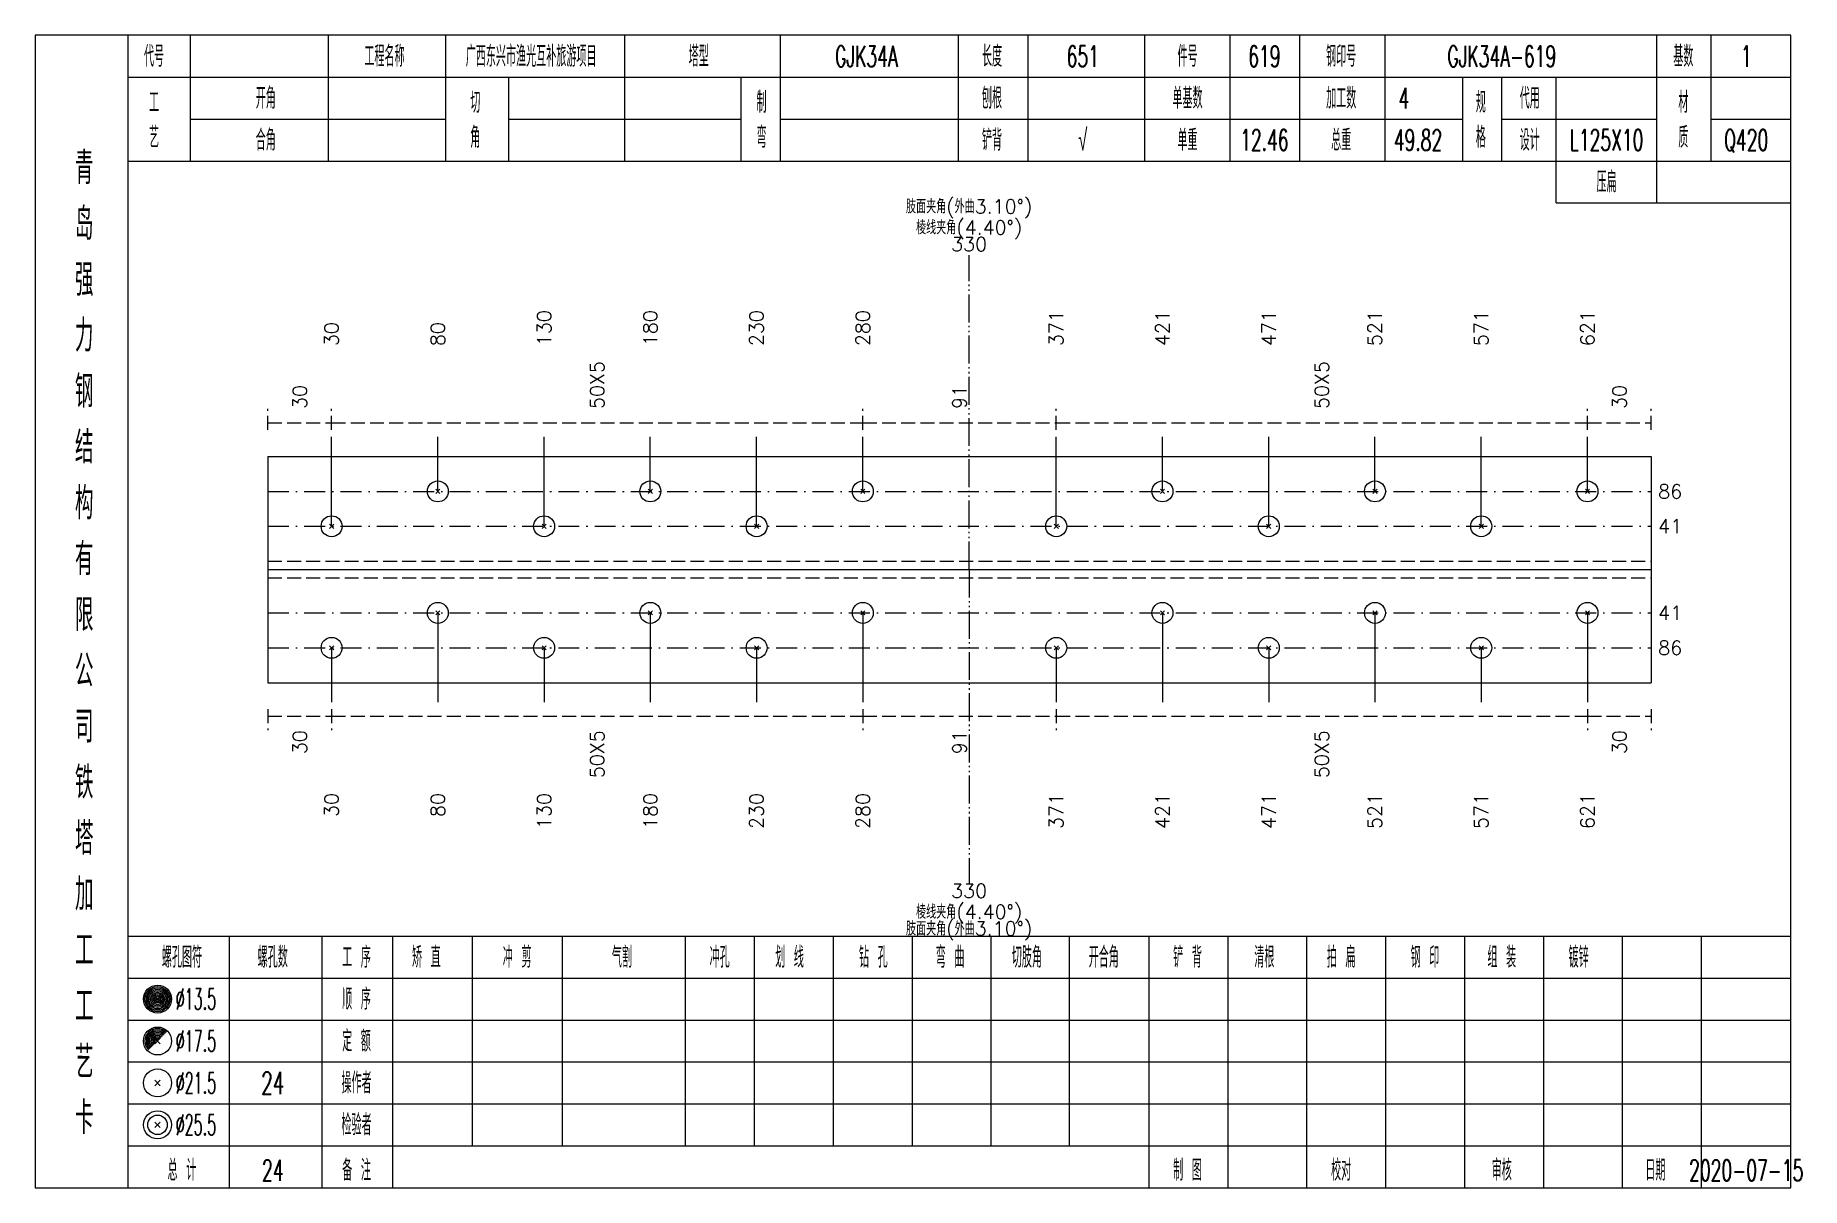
# Model space of a CAD drawing. Extents: x 0 to 2606, y -377 to 6479.
# Drawn here: x 2352.6 to 2605.5, y 3675 to 3840 of the extents above; entities that cross this region are included whole.
import ezdxf
from ezdxf.enums import TextEntityAlignment as Align

# ---------------------------------------------------------------- set-up
doc = ezdxf.new("R2010")
doc.units = 0
doc.header["$MEASUREMENT"] = 0
for name, pattern in [('一点画线', [5.2, 3, -1, 0.2, -1]), ('制弯线', [5.9, 4, -0.5, 0.2, -0.5, 0.2, -0.5]), ('虚线', [2.75, 2, -0.75])]:
    doc.linetypes.add(name, pattern=pattern)
doc.layers.get('0').update_dxf_attribs({"linetype": 'CONTINUOUS', "lineweight": 25})
doc.layers.add('1', color=7, linetype='CONTINUOUS', lineweight=25)
doc.layers.add('4', color=7, linetype='CONTINUOUS', lineweight=25)
doc.styles.get("Standard").update_dxf_attribs({"font": 'simplex.shx', "width": 0.7, "height": 3, "bigfont": 'gbhzfs.shx'})

msp = doc.modelspace()

# ---------------------------------------------------------------- texts
at = {"color": 7, "linetype": 'Continuous', "lineweight": 13}
for s, p in [('肢面夹角(外曲3.10%%d)', (2486.32, 3816.5)), ('330', (2486.32, 3718.5))]:
    msp.add_text(s, height=2, dxfattribs=at).set_placement(p, align=Align.TOP_CENTER)
for p in [(2486.32, 3812.5), (2486.32, 3714.5)]:
    msp.add_text('棱线夹角(4.40%%d)', height=2, dxfattribs=at).set_placement(p, align=Align.MIDDLE_CENTER)
for s, p in [('330', (2486.32, 3808.5)), ('肢面夹角(外曲3.10%%d)', (2486.32, 3710.5))]:
    msp.add_text(s, height=2, dxfattribs=at).set_placement(p, align=Align.BOTTOM_CENTER)
for s, p in [('130', (2425.46, 3795.5)), ('180', (2440.67, 3795.5)), ('230', (2455.89, 3795.5)), ('280', (2471.1, 3795.5)), ('371', (2498.8, 3795.5)), ('421', (2514.01, 3795.5)), ('471', (2529.23, 3795.5)), ('521', (2544.44, 3795.5)), ('571', (2559.66, 3795.5)), ('621', (2574.87, 3795.5)), ('30', (2395.03, 3795.5)), ('80', (2410.24, 3795.5))]:
    msp.add_text(s, height=2, rotation=90, dxfattribs=at).set_placement(p, align=Align.MIDDLE_LEFT)
at = {"color": 8, "linetype": 'Continuous', "lineweight": 9}
for s, p in [('50X5', (2433.07, 3786.5)), ('50X5', (2536.83, 3786.5)), ('30', (2390.46, 3786.5)), ('91', (2484.95, 3786.5)), ('30', (2579.44, 3786.5))]:
    msp.add_text(s, height=2, rotation=90, dxfattribs=at).set_placement(p, align=Align.MIDDLE_LEFT)
at = {"color": 7, "linetype": 'Continuous', "lineweight": 13}
for s, p in [('86', (2585, 3774.7)), ('41', (2585, 3769.7)), ('41', (2585, 3757.3)), ('86', (2585, 3752.3))]:
    msp.add_text(s, height=2, dxfattribs=at).set_placement(p, align=Align.MIDDLE_LEFT)
at = {"color": 8, "linetype": 'Continuous', "lineweight": 9}
for s, p in [('30', (2390.46, 3740.5)), ('50X5', (2433.07, 3740.5)), ('91', (2484.95, 3740.5)), ('50X5', (2536.83, 3740.5)), ('30', (2579.44, 3740.5))]:
    msp.add_text(s, height=2, rotation=90, dxfattribs=at).set_placement(p, align=Align.MIDDLE_RIGHT)
at = {"layer": '1', "color": 7, "linetype": 'Continuous', "lineweight": 13}
for s, p in [('30', (2395.03, 3731.5)), ('80', (2410.24, 3731.5)), ('130', (2425.46, 3731.5)), ('180', (2440.67, 3731.5)), ('230', (2455.89, 3731.5)), ('280', (2471.1, 3731.5)), ('371', (2498.8, 3731.5)), ('421', (2514.01, 3731.5)), ('471', (2529.23, 3731.5)), ('521', (2544.44, 3731.5)), ('571', (2559.66, 3731.5)), ('621', (2574.87, 3731.5))]:
    msp.add_text(s, height=2, rotation=90, dxfattribs=at).set_placement(p, align=Align.MIDDLE_RIGHT)
at = {"layer": '4', "color": 1, "linetype": 'Continuous', "lineweight": 13}
for s, height, width, p in [('代号', 3, 0.6, (2369.6, 3837)), ('工程名称', 3, 0.6, (2402.6, 3837)), ('广西东兴市渔光互补旅游项目', 3, 0.6, (2423.6, 3837)), ('塔型', 3, 0.6, (2447.6, 3837)), ('GJK34A', 3, 0.6, (2471.6, 3837)), ('长度', 3, 0.6, (2489.6, 3837)), ('651', 3, 0.6, (2502.6, 3837)), ('件号', 3, 0.6, (2517.6, 3837)), ('619', 3, 0.6, (2528.6, 3837)), ('钢印号', 3, 0.6, (2539.6, 3837)), ('GJK34A-619', 3, 0.6, (2562.6, 3837)), ('基数', 3, 0.6, (2588.6, 3837)), ('1', 3, 0.6, (2597.6, 3837)), ('开角', 3, 0.6, (2385.6, 3831)), ('制', 3, 0.6, (2456.6, 3830.4)), ('刨根', 3, 0.6, (2489.6, 3831)), ('单基数', 3, 0.6, (2517.6, 3831)), ('加工数', 3, 0.6, (2539.6, 3831)), ('4', 3, 0.6, (2548.6, 3831)), ('规', 3, 0.6, (2559.6, 3830.4)), ('代用', 3, 0.6, (2566.6, 3831)), ('材', 3, 0.6, (2588.6, 3830.4)), ('工', 3, 0.6, (2369.6, 3830.4)), ('切', 3, 0.6, (2415.6, 3830.4)), ('艺', 3, 0.6, (2369.6, 3825.4)), ('角', 3, 0.6, (2415.6, 3825.4)), ('弯', 3, 0.6, (2456.6, 3825.4)), ('格', 3, 0.6, (2559.6, 3825.4)), ('质', 3, 0.6, (2588.6, 3825.4)), ('合角', 3, 0.6, (2385.6, 3825)), ('铲背', 3, 0.6, (2489.6, 3825)), ('√', 3, 0.6, (2502.6, 3825)), ('单重', 3, 0.6, (2517.6, 3825)), ('12.46', 3, 0.6, (2528.6, 3825)), ('总重', 3, 0.6, (2539.6, 3825)), ('49.82', 3, 0.6, (2550.6, 3825)), ('设计', 3, 0.6, (2566.6, 3825)), ('L125X10', 3, 0.6, (2577.6, 3825)), ('Q420', 3, 0.6, (2597.6, 3825)), ('青', 4.6, 0.8, (2359.6, 3821)), ('压扁', 3, 0.6, (2577.6, 3819)), ('岛', 4.6, 0.8, (2359.6, 3813)), ('强', 4.6, 0.8, (2359.6, 3805)), ('力', 4.6, 0.8, (2359.6, 3797)), ('钢', 4.6, 0.8, (2359.6, 3789)), ('结', 4.6, 0.8, (2359.6, 3781)), ('构', 4.6, 0.8, (2359.6, 3773)), ('有', 4.6, 0.8, (2359.6, 3765)), ('限', 4.6, 0.8, (2359.6, 3757)), ('公', 4.6, 0.8, (2359.6, 3749)), ('司', 4.6, 0.8, (2359.6, 3741)), ('铁', 4.6, 0.8, (2359.6, 3733)), ('塔', 4.6, 0.8, (2359.6, 3725)), ('加', 4.6, 0.8, (2359.6, 3717)), ('工', 4.6, 0.8, (2359.6, 3709)), ('螺孔图符', 3, 0.6, (2373.6, 3708)), ('螺孔数', 3, 0.6, (2386.6, 3708)), ('工 序', 3, 0.6, (2398.6, 3708)), ('矫 直', 3, 0.6, (2408.6, 3708)), ('冲 剪', 3, 0.6, (2421.6, 3708)), ('气割', 3, 0.6, (2436.6, 3708)), ('冲孔', 3, 0.6, (2450.6, 3708)), ('划 线', 3, 0.6, (2460.6, 3708)), ('钻 孔', 3, 0.6, (2472.6, 3708)), ('弯 曲', 3, 0.6, (2483.6, 3708)), ('切肢角', 3, 0.6, (2494.6, 3708)), ('开合角', 3, 0.6, (2505.6, 3708)), ('铲 背', 3, 0.6, (2517.6, 3708)), ('清根', 3, 0.6, (2528.6, 3708)), ('拍 扁', 3, 0.6, (2539.6, 3708)), ('钢 印', 3, 0.6, (2551.6, 3708)), ('组 装', 3, 0.6, (2562.6, 3708)), ('镀锌', 3, 0.6, (2573.6, 3708)), ('工', 4.6, 0.8, (2359.6, 3701)), ('%%C13.5', 3, 0.5, (2375.6, 3702)), ('顺 序', 3, 0.6, (2398.6, 3702)), ('艺', 4.6, 0.8, (2359.6, 3693)), ('%%C17.5', 3, 0.5, (2375.6, 3696)), ('定 额', 3, 0.6, (2398.6, 3696)), ('%%C21.5', 3, 0.5, (2375.6, 3690)), ('24', 3.2, 0.6, (2386.6, 3690)), ('操作者', 3, 0.6, (2398.6, 3690)), ('卡', 4.6, 0.8, (2359.6, 3685)), ('%%C25.5', 3, 0.5, (2375.6, 3684)), ('检验者', 3, 0.6, (2398.6, 3684)), ('总 计', 3, 0.6, (2373.6, 3677.5)), ('24', 3, 0.6, (2386.6, 3677.5)), ('备 注', 3, 0.6, (2398.6, 3677.5)), ('制 图', 3, 0.6, (2517.6, 3677.5)), ('校对', 3, 0.6, (2539.6, 3677.5)), ('审核', 3, 0.6, (2562.6, 3677.5)), ('日期', 3, 0.6, (2584.6, 3677.5)), ('2020-07-15', 3, 0.6, (2597.6, 3677.5))]:
    msp.add_text(s, height=height, dxfattribs=dict(at, width=width)).set_placement(p, align=Align.MIDDLE_CENTER)

# ---------------------------------------------------------------- linework, layer by layer
at = {"color": 190, "linetype": '制弯线', "lineweight": 13}
for q in [(2486.32, 3808.5), (2486.32, 3718.5)]:
    msp.add_line((2486.32, 3763.5), q, dxfattribs=at)
at = {"color": 8, "linetype": '虚线', "lineweight": 9}
for p, q in [((2385.9, 3783.5), (2385.9, 3786.5)), ((2385.9, 3784.5), (2395.03, 3784.5)), ((2395.03, 3783.5), (2395.03, 3786.5)), ((2395.03, 3783.5), (2395.03, 3786.5)), ((2395.03, 3784.5), (2471.1, 3784.5)), ((2471.1, 3783.5), (2471.1, 3786.5)), ((2471.1, 3783.5), (2471.1, 3786.5)), ((2471.1, 3784.5), (2498.8, 3784.5)), ((2498.8, 3783.5), (2498.8, 3786.5)), ((2498.8, 3783.5), (2498.8, 3786.5)), ((2498.8, 3784.5), (2574.87, 3784.5)), ((2574.87, 3783.5), (2574.87, 3786.5)), ((2574.87, 3783.5), (2574.87, 3786.5)), ((2574.87, 3784.5), (2584, 3784.5)), ((2584, 3783.5), (2584, 3786.5)), ((2385.9, 3743.5), (2385.9, 3740.5)), ((2385.9, 3742.5), (2395.03, 3742.5)), ((2395.03, 3743.5), (2395.03, 3740.5)), ((2395.03, 3743.5), (2395.03, 3740.5)), ((2395.03, 3742.5), (2471.1, 3742.5)), ((2471.1, 3743.5), (2471.1, 3740.5)), ((2471.1, 3743.5), (2471.1, 3740.5)), ((2471.1, 3742.5), (2498.8, 3742.5)), ((2498.8, 3743.5), (2498.8, 3740.5)), ((2498.8, 3743.5), (2498.8, 3740.5)), ((2498.8, 3742.5), (2574.87, 3742.5)), ((2574.87, 3743.5), (2574.87, 3740.5)), ((2574.87, 3743.5), (2574.87, 3740.5)), ((2574.87, 3742.5), (2584, 3742.5)), ((2584, 3743.5), (2584, 3740.5))]:
    msp.add_line(p, q, dxfattribs=at)
at = {"color": 7, "linetype": 'Continuous', "lineweight": 13}
for p, q in [((2395.03, 3769.7), (2395.03, 3782.5)), ((2410.24, 3774.7), (2410.24, 3782.5)), ((2425.46, 3769.7), (2425.46, 3782.5)), ((2440.67, 3774.7), (2440.67, 3782.5)), ((2455.89, 3769.7), (2455.89, 3782.5)), ((2471.1, 3774.7), (2471.1, 3782.5)), ((2498.8, 3769.7), (2498.8, 3782.5)), ((2514.01, 3774.7), (2514.01, 3782.5)), ((2529.23, 3769.7), (2529.23, 3782.5)), ((2544.44, 3774.7), (2544.44, 3782.5)), ((2559.66, 3769.7), (2559.66, 3782.5)), ((2574.87, 3774.7), (2574.87, 3782.5)), ((2409.94, 3774.4), (2410.54, 3775)), ((2410.54, 3774.4), (2409.94, 3775)), ((2440.37, 3774.4), (2440.97, 3775)), ((2440.97, 3774.4), (2440.37, 3775)), ((2470.8, 3774.4), (2471.4, 3775)), ((2471.4, 3774.4), (2470.8, 3775)), ((2513.71, 3774.4), (2514.31, 3775)), ((2514.31, 3774.4), (2513.71, 3775)), ((2544.14, 3774.4), (2544.74, 3775)), ((2544.74, 3774.4), (2544.14, 3775)), ((2574.57, 3774.4), (2575.17, 3775)), ((2575.17, 3774.4), (2574.57, 3775)), ((2394.73, 3769.4), (2395.33, 3770)), ((2395.33, 3769.4), (2394.73, 3770)), ((2425.16, 3769.4), (2425.76, 3770)), ((2425.76, 3769.4), (2425.16, 3770)), ((2455.59, 3769.4), (2456.19, 3770)), ((2456.19, 3769.4), (2455.59, 3770)), ((2498.5, 3769.4), (2499.1, 3770)), ((2499.1, 3769.4), (2498.5, 3770)), ((2528.93, 3769.4), (2529.53, 3770)), ((2529.53, 3769.4), (2528.93, 3770)), ((2559.36, 3769.4), (2559.96, 3770)), ((2559.96, 3769.4), (2559.36, 3770)), ((2410.24, 3757.3), (2410.24, 3744.5)), ((2440.67, 3757.3), (2440.67, 3744.5)), ((2471.1, 3757.3), (2471.1, 3744.5)), ((2514.01, 3757.3), (2514.01, 3744.5)), ((2544.44, 3757.3), (2544.44, 3744.5)), ((2574.87, 3757.3), (2574.87, 3744.5)), ((2395.03, 3752.3), (2395.03, 3744.5)), ((2425.46, 3752.3), (2425.46, 3744.5)), ((2455.89, 3752.3), (2455.89, 3744.5)), ((2498.8, 3752.3), (2498.8, 3744.5)), ((2529.23, 3752.3), (2529.23, 3744.5)), ((2559.66, 3752.3), (2559.66, 3744.5))]:
    msp.add_line(p, q, dxfattribs=at)
at = {"color": 7, "linetype": 'Continuous', "lineweight": 18}
for p, q in [((2385.9, 3779.7), (2385.9, 3747.3)), ((2385.9, 3779.7), (2584, 3779.7)), ((2584, 3779.7), (2584, 3747.3)), ((2385.9, 3763.5), (2584, 3763.5))]:
    msp.add_line(p, q, dxfattribs=at)
at = {"color": 3, "linetype": '一点画线', "lineweight": 13}
for p, q in [((2385.9, 3774.7), (2584, 3774.7)), ((2385.9, 3769.7), (2584, 3769.7)), ((2385.9, 3757.3), (2584, 3757.3)), ((2385.9, 3752.3), (2584, 3752.3))]:
    msp.add_line(p, q, dxfattribs=at)
at = {"color": 1, "linetype": '虚线', "lineweight": 18}
for p, q in [((2385.9, 3764.7), (2584, 3764.7)), ((2385.9, 3762.3), (2584, 3762.3))]:
    msp.add_line(p, q, dxfattribs=at)
at = {"color": 7, "linetype": 'Continuous', "lineweight": 13}
for centre in [(2410.24, 3774.7), (2440.67, 3774.7), (2471.1, 3774.7), (2514.01, 3774.7), (2544.44, 3774.7), (2574.87, 3774.7), (2395.03, 3769.7), (2425.46, 3769.7), (2455.89, 3769.7), (2498.8, 3769.7), (2529.23, 3769.7), (2559.66, 3769.7)]:
    msp.add_circle(centre, 1.5, dxfattribs=at)
at = {"layer": '1', "color": 7, "linetype": 'Continuous', "lineweight": 13}
for p, q in [((2409.94, 3757), (2410.54, 3757.6)), ((2410.54, 3757), (2409.94, 3757.6)), ((2440.37, 3757), (2440.97, 3757.6)), ((2440.97, 3757), (2440.37, 3757.6)), ((2470.8, 3757), (2471.4, 3757.6)), ((2471.4, 3757), (2470.8, 3757.6)), ((2513.71, 3757), (2514.31, 3757.6)), ((2514.31, 3757), (2513.71, 3757.6)), ((2544.14, 3757), (2544.74, 3757.6)), ((2544.74, 3757), (2544.14, 3757.6)), ((2574.57, 3757), (2575.17, 3757.6)), ((2575.17, 3757), (2574.57, 3757.6)), ((2394.73, 3752), (2395.33, 3752.6)), ((2395.33, 3752), (2394.73, 3752.6)), ((2425.16, 3752), (2425.76, 3752.6)), ((2425.76, 3752), (2425.16, 3752.6)), ((2455.59, 3752), (2456.19, 3752.6)), ((2456.19, 3752), (2455.59, 3752.6)), ((2498.5, 3752), (2499.1, 3752.6)), ((2499.1, 3752), (2498.5, 3752.6)), ((2528.93, 3752), (2529.53, 3752.6)), ((2529.53, 3752), (2528.93, 3752.6)), ((2559.36, 3752), (2559.96, 3752.6)), ((2559.96, 3752), (2559.36, 3752.6))]:
    msp.add_line(p, q, dxfattribs=at)
at = {"layer": '1', "color": 7, "linetype": 'Continuous', "lineweight": 18}
msp.add_line((2385.9, 3747.3), (2584, 3747.3), dxfattribs=at)
at = {"layer": '1', "color": 7, "linetype": 'Continuous', "lineweight": 13}
for centre in [(2410.24, 3757.3), (2440.67, 3757.3), (2471.1, 3757.3), (2514.01, 3757.3), (2544.44, 3757.3), (2574.87, 3757.3), (2395.03, 3752.3), (2425.46, 3752.3), (2455.89, 3752.3), (2498.8, 3752.3), (2529.23, 3752.3), (2559.66, 3752.3)]:
    msp.add_circle(centre, 1.5, dxfattribs=at)
at = {"layer": '4', "color": 1, "linetype": 'Continuous', "lineweight": 18}
for p, q in [((2365.9, 3675), (2365.9, 3840)), ((2374.8, 3822), (2374.8, 3840)), ((2394.6, 3822), (2394.6, 3840)), ((2411.4, 3822), (2411.4, 3840)), ((2437, 3822), (2437, 3840)), ((2459.3, 3822), (2459.3, 3840)), ((2484.8, 3822), (2484.8, 3840)), ((2494.8, 3822), (2494.8, 3840)), ((2511.5, 3822), (2511.5, 3840)), ((2523.7, 3822), (2523.7, 3840)), ((2533.7, 3822), (2533.7, 3840)), ((2545.9, 3822), (2545.9, 3840)), ((2584.8, 3816), (2584.8, 3840)), ((2592.6, 3822), (2592.6, 3840)), ((2365.9, 3834), (2604, 3834)), ((2420.4, 3822), (2420.4, 3834)), ((2453.7, 3822), (2453.7, 3834)), ((2557, 3822), (2557, 3834)), ((2562.6, 3822), (2562.6, 3834)), ((2570.4, 3816), (2570.4, 3834)), ((2374.8, 3828), (2411.4, 3828)), ((2420.4, 3828), (2453.7, 3828)), ((2459.3, 3828), (2557, 3828)), ((2562.6, 3828), (2584.8, 3828)), ((2592.6, 3828), (2604, 3828)), ((2365.9, 3822), (2604, 3822)), ((2570.4, 3816), (2604, 3816)), ((2365.9, 3711), (2604, 3711)), ((2380.4, 3675), (2380.4, 3711)), ((2393.7, 3675), (2393.7, 3711)), ((2403.8, 3675), (2403.8, 3711)), ((2415.2, 3681), (2415.2, 3711)), ((2428.1, 3681), (2428.1, 3711)), ((2445.7, 3681), (2445.7, 3711)), ((2455.6, 3681), (2455.6, 3711)), ((2466.9, 3681), (2466.9, 3711)), ((2478.2, 3681), (2478.2, 3711)), ((2489.5, 3681), (2489.5, 3711)), ((2500.7, 3681), (2500.7, 3711)), ((2512.1, 3681), (2512.1, 3711)), ((2523.4, 3681), (2523.4, 3711)), ((2534.7, 3681), (2534.7, 3711)), ((2546, 3681), (2546, 3711)), ((2557.3, 3681), (2557.3, 3711)), ((2568.6, 3681), (2568.6, 3711)), ((2579.9, 3681), (2579.9, 3711)), ((2591.2, 3681), (2591.2, 3711)), ((2365.9, 3705), (2604, 3705)), ((2365.9, 3699), (2604, 3699)), ((2365.9, 3693), (2604, 3693)), ((2365.9, 3687), (2604, 3687)), ((2365.9, 3681), (2604, 3681)), ((2512.1, 3675), (2512.1, 3681)), ((2523.4, 3675), (2523.4, 3681)), ((2534.7, 3675), (2534.7, 3681)), ((2546, 3675), (2546, 3681)), ((2557.3, 3675), (2557.3, 3681)), ((2568.6, 3675), (2568.6, 3681)), ((2579.9, 3675), (2579.9, 3681)), ((2591.2, 3675), (2591.2, 3681))]:
    msp.add_line(p, q, dxfattribs=at)
at = {"layer": '4', "color": 7, "linetype": 'Continuous', "lineweight": 13}
for p, q in [((2369.9, 3701.8), (2370.3, 3702.2)), ((2370.3, 3701.8), (2369.9, 3702.2)), ((2369.7, 3689.6), (2370.5, 3690.4)), ((2370.5, 3689.6), (2369.7, 3690.4)), ((2369.7, 3683.6), (2370.5, 3684.4)), ((2370.5, 3683.6), (2369.7, 3684.4))]:
    msp.add_line(p, q, dxfattribs=at)
at = {"layer": '4', "color": 7, "linetype": 'Continuous', "lineweight": 0}
for p, q in [((2369.7, 3695.6), (2370.5, 3696.4)), ((2369.7, 3696.4), (2370.5, 3695.6))]:
    msp.add_line(p, q, dxfattribs=at)
at = {"layer": '4', "color": 1, "linetype": 'Continuous', "lineweight": 18}
msp.add_lwpolyline([(2352.6, 3840), (2352.6, 3675), (2604, 3675), (2604, 3840)], close=True, dxfattribs=at)
at = {"layer": '4', "color": 7, "linetype": 'Continuous', "lineweight": 13}
for centre, radius in [((2370.1, 3702), 2), ((2370.1, 3702), 1.8), ((2370.1, 3702), 1.6), ((2370.1, 3702), 1.4), ((2370.1, 3702), 1.2), ((2370.1, 3702), 1), ((2370.1, 3702), 0.8), ((2370.1, 3702), 0.6), ((2370.1, 3702), 0.4), ((2370.1, 3702), 0.2), ((2370.1, 3696), 2), ((2370.1, 3690), 2), ((2370.1, 3684), 2), ((2370.1, 3684), 1.4)]:
    msp.add_circle(centre, radius, dxfattribs=at)
for radius in [1.8, 1.6, 1.4, 1.2, 1, 0.8, 0.6, 0.4, 0.2]:
    msp.add_arc((2370.1, 3696), radius, 45, 225, dxfattribs=at)

msp.set_redraw_order([(e.dxf.handle, doc.entitydb.next_handle()) for e in msp.query("TEXT MTEXT ATTDEF DIMENSION ARC_DIMENSION")])  # texts and dimensions are drawn at this point

doc.saveas('drawing.dxf')
